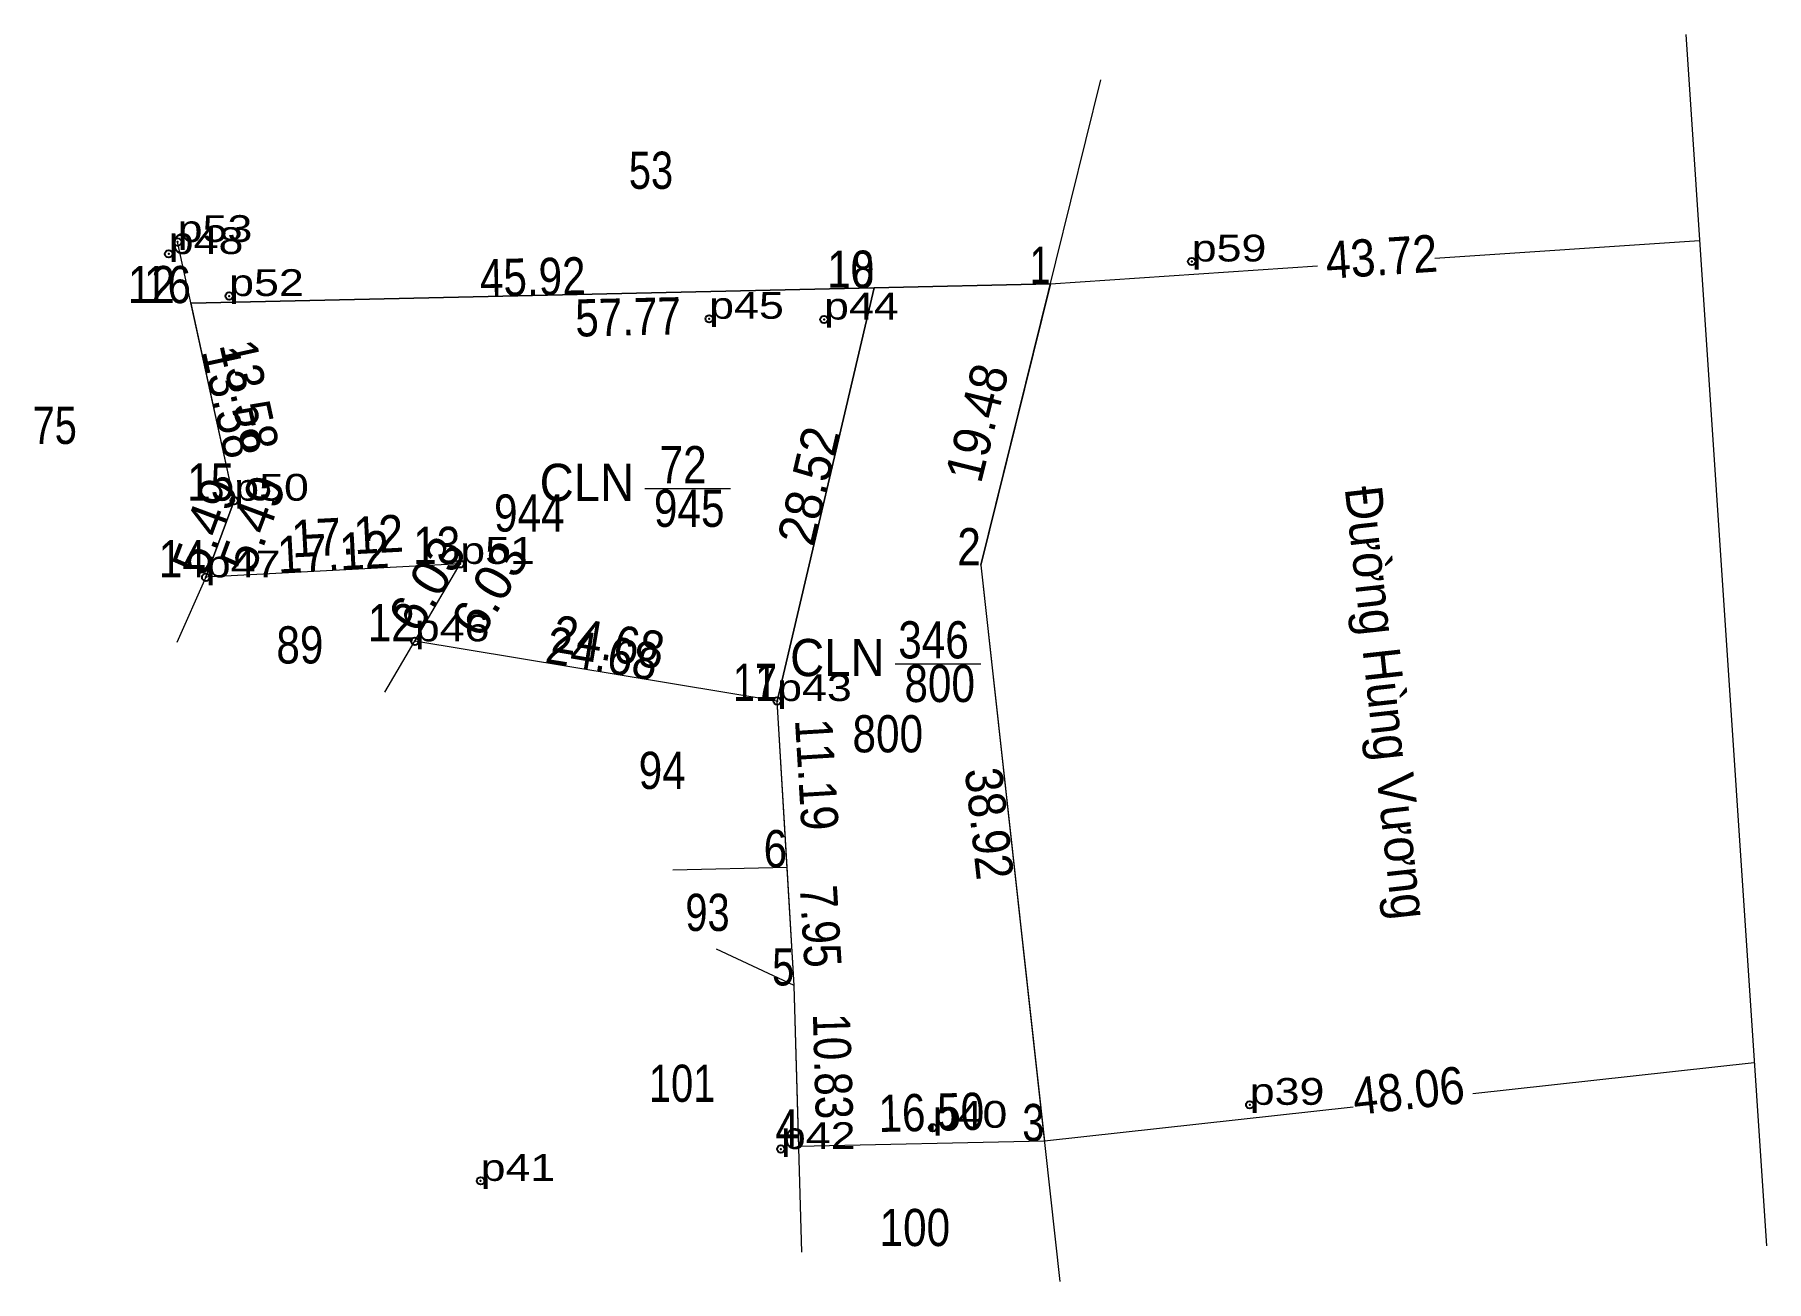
# Model space of a CAD drawing. Header units: metres. Extents: x 550018 to 551491, y 1839052 to 1839902.
# Drawn here: x 551375 to 551491.4, y 1839724.4 to 1839808.2 of the extents above; entities that cross this region are included whole.
import ezdxf
from ezdxf.enums import TextEntityAlignment as Align

# ---------------------------------------------------------------- set-up
doc = ezdxf.new("R2010")
doc.units = ezdxf.units.M
doc.header["$PDMODE"] = 32
doc.header["$PDSIZE"] = 0.5
doc.linetypes.add('DOTTED', pattern=[1.5, 0.3, -1.2])
doc.linetypes.add('SHORT_DASHED', pattern=[2.7, 1.5, -1.2])
for name, color, linetype, lineweight in [('1', 7, 'DOTTED', 13), ('2', 7, 'SHORT_DASHED', 13), ('63', 7, 'Continuous', 13)]:
    doc.layers.add(name, color=color, linetype=linetype, lineweight=lineweight)
doc.layers.add('12', color=7, linetype='Continuous')
doc.layers.add('7', color=7, linetype='Continuous')

msp = doc.modelspace()

# ---------------------------------------------------------------- texts
at = {"layer": '1'}
for s, width, p in [('53', 0.8, (551416.4, 1839797.8)), ('75', 0.8, (551376.33, 1839780.66)), ('72', 0.85, (551418.56, 1839778.02)), ('CLN', 0.95, (551412.095, 1839776.83)), ('944', 0.85, (551408.225, 1839774.77)), ('945', 0.85, (551418.97, 1839775.09)), ('346', 0.85, (551435.39, 1839766.25)), ('89', 0.85, (551392.805, 1839765.91)), ('CLN', 0.95, (551428.925, 1839765.06)), ('800', 0.85, (551435.805, 1839763.32)), ('800', 0.85, (551432.315, 1839759.94)), ('94', 0.85, (551417.155, 1839757.48)), ('93', 0.8, (551420.2, 1839747.94)), ('101', 0.8, (551418.495, 1839736.46)), ('100', 0.85, (551434.135, 1839726.77))]:
    msp.add_text(s, height=2.5, dxfattribs=dict(at, width=width)).set_placement(p, align=Align.CENTER)
at = {"layer": '12', "width": 1.25}
for s, p in [('p53', (551384.59, 1839794.23)), ('p48', (551383.99, 1839793.42)), ('p59', (551452.74, 1839792.92)), ('p52', (551388.05, 1839790.6)), ('p45', (551420.31, 1839789.07)), ('p44', (551428.03, 1839789.02)), ('p50', (551388.39, 1839776.85)), ('p47', (551386.48, 1839771.7)), ('p51', (551403.58, 1839772.6)), ('p46', (551400.53, 1839767.4)), ('p43', (551424.88, 1839763.39)), ('p39', (551456.64, 1839736.26)), ('p40', (551435.33, 1839734.72)), ('p42', (551425.13, 1839733.29)), ('p41', (551404.95, 1839731.15))]:
    msp.add_text(s, height=1.8, dxfattribs=at).set_placement(p)
at = {"layer": '63'}
for s, rotation, width, p in [('43.72', 3.817, 0.9, (551465.577, 1839791.997)), ('45.92', 1.285, 0.85, (551408.482, 1839790.642)), ('57.77', 1.289, 0.85, (551414.892, 1839787.951)), ('13.58', 282.327, 0.9, (551388.195, 1839783.647)), ('13.58', 282.327, 0.9, (551387.003, 1839783.212)), ('19.48', 76.099, 0.95, (551439.527, 1839781.785)), ('28.52', 76.782, 0.95, (551428.206, 1839777.564)), ('Đường Hùng Vương', 276.295, 0.95, (551464.625, 1839763.147)), ('17.12', 3.013, 0.9, (551396.064, 1839773.234)), ('17.12', 3.013, 0.9, (551395.109, 1839772.154)), ('24.68', 350.648, 0.9, (551413.342, 1839766.124)), ('24.68', 350.648, 0.9, (551412.922, 1839765.364)), ('11.19', 273.433, 0.9, (551426.301, 1839758.38)), ('38.92', 276.298, 0.9, (551437.893, 1839755.027)), ('7.95', 273.46, 0.85, (551426.562, 1839748.18)), ('10.83', 271.64, 0.85, (551427.383, 1839738.821)), ('48.06', 6.307, 0.9, (551467.443, 1839735.974)), ('16.50', 1.285, 0.85, (551435.267, 1839734.512))]:
    msp.add_text(s, height=2.5, rotation=rotation, dxfattribs=dict(at, width=width)).set_placement(p, align=Align.CENTER)
for s, width, p in [(' 10', 0.85, (551431.4, 1839791.15)), (' 8', 0.8, (551431.4, 1839791.15)), (' 1', 0.75, (551443.25, 1839791.42)), (' 12', 0.85, (551384.41, 1839790.12)), (' 16', 0.85, (551385.49, 1839790.12)), (' 15', 0.85, (551388.39, 1839776.85)), (' 13', 0.85, (551403.58, 1839772.6)), (' 2', 0.85, (551438.57, 1839772.51)), (' 14', 0.85, (551386.48, 1839771.7)), (' 12', 0.85, (551400.53, 1839767.4)), (' 11', 0.8, (551424.88, 1839763.39)), (' 7', 0.8, (551424.88, 1839763.39)), (' 6', 0.85, (551425.55, 1839752.22)), (' 5', 0.8, (551426.03, 1839744.28)), (' 3', 0.8, (551442.84, 1839733.82)), (' 4', 0.85, (551426.34, 1839733.45))]:
    msp.add_text(s, height=2.5, dxfattribs=dict(at, width=width)).set_placement(p, align=Align.RIGHT)
for s, rotation, p in [('5.49', 69.652, (551387.601, 1839774.7)), ('5.49', 69.652, (551390.793, 1839774.875)), ('6.03', 59.607, (551402.421, 1839770.633)), ('6.03', 59.607, (551406.644, 1839770.308))]:
    msp.add_text(s, height=2.5, rotation=rotation, dxfattribs=at).set_placement(p, align=Align.CENTER)

# ---------------------------------------------------------------- linework, layer by layer
at = {"layer": '1', "linetype": 'Continuous'}
for points in [[(551431.4, 1839791.15), (551424.88, 1839763.39), (551400.53, 1839767.4), (551403.58, 1839772.6), (551386.48, 1839771.7), (551388.39, 1839776.85), (551385.49, 1839790.12)], [(551443.25, 1839791.42), (551438.57, 1839772.51), (551442.84, 1839733.82), (551426.34, 1839733.45), (551426.03, 1839744.28), (551425.55, 1839752.22), (551424.88, 1839763.39), (551431.4, 1839791.15)]]:
    msp.add_lwpolyline(points, close=True, dxfattribs=at)
at = {"layer": '2', "linetype": 'Continuous'}
for p, q in [((551485.95, 1839808.16), (551491.36, 1839726.79)), ((551438.57, 1839772.51), (551446.64, 1839805.13)), ((551388.39, 1839776.85), (551384.59, 1839794.23)), ((551424.88, 1839763.39), (551431.4, 1839791.15)), ((551388.39, 1839776.85), (551386.48, 1839771.7)), ((551438.57, 1839772.51), (551443.88, 1839724.4)), ((551424.88, 1839763.39), (551400.53, 1839767.4)), ((551490.54, 1839739.09), (551471.63, 1839737)), ((551463.58, 1839736.11), (551442.84, 1839733.82)), ((551442.84, 1839733.82), (551426.34, 1839733.45))]:
    msp.add_line(p, q, dxfattribs=at)
for points in [[(551443.25, 1839791.42), (551431.4, 1839791.15), (551385.49, 1839790.12)], [(551398.52, 1839763.99), (551403.58, 1839772.6), (551386.48, 1839771.7)], [(551426.55, 1839726.35), (551426.03, 1839744.28), (551424.88, 1839763.39)]]:
    msp.add_lwpolyline(points, dxfattribs=at)
at = {"layer": '63'}
for p, q in [((551469.09, 1839793.14), (551486.87, 1839794.33)), ((551443.25, 1839791.42), (551461.2, 1839792.62)), ((551415.99, 1839777.66), (551421.74, 1839777.66)), ((551386.48, 1839771.7), (551384.53, 1839767.33)), ((551432.82, 1839765.89), (551438.57, 1839765.89)), ((551417.88, 1839752.05), (551425.55, 1839752.22)), ((551426.03, 1839744.28), (551420.81, 1839746.71))]:
    msp.add_line(p, q, dxfattribs=at)
at = {"layer": '7'}
for p in [(551384.59, 1839794.23), (551383.99, 1839793.43), (551452.74, 1839792.92), (551388.05, 1839790.6), (551420.31, 1839789.07), (551428.03, 1839789.02), (551388.39, 1839776.85), (551403.58, 1839772.6), (551386.48, 1839771.7), (551400.53, 1839767.4), (551424.88, 1839763.39), (551456.64, 1839736.26), (551435.33, 1839734.72), (551425.13, 1839733.29), (551404.95, 1839731.15)]:
    msp.add_point(p, dxfattribs=at)

msp.set_redraw_order([(e.dxf.handle, doc.entitydb.next_handle()) for e in msp.query("TEXT MTEXT ATTDEF DIMENSION ARC_DIMENSION")])  # texts and dimensions are drawn at this point

doc.saveas('drawing.dxf')
